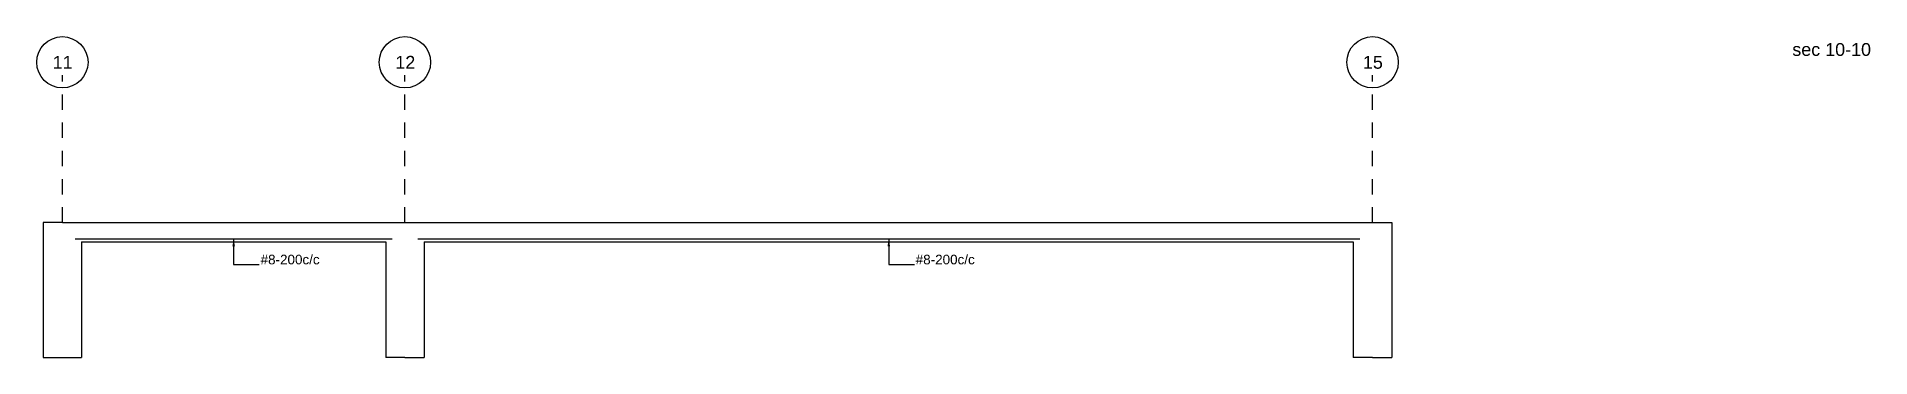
# Model space of a CAD drawing. Extents: x 0 to 119, y -5 to 121.
# Drawn here: x 70.36 to 84.65, y 85.83 to 88.33 of the extents above; entities that cross this region are included whole.
import ezdxf

# ---------------------------------------------------------------- set-up
doc = ezdxf.new("R2010")
doc.units = 0
doc.linetypes.add('ACAD_ISO02W100', pattern=[15, 12, -3])
for name, color, linetype in [('Axisline', 7, 'CONTINUOUS'), ('Axisline_Name', 1, 'CONTINUOUS'), ('LongBars', 1, 'CONTINUOUS'), ('Longsection', 2, 'CONTINUOUS'), ('Section_Name', 1, 'CONTINUOUS'), ('Slab_Bottom_Steel', 1, 'CONTINUOUS')]:
    doc.layers.add(name, color=color, linetype=linetype)
doc.styles.add('STRUDS_Arial', font='ARIAL.TTF', dxfattribs={"height": 0.04})

msp = doc.modelspace()

# ---------------------------------------------------------------- texts
at = {"layer": 'Axisline_Name', "style": 'STRUDS_Arial'}
for s, p in [('11', (70.483, 88.08)), ('12', (73.153, 88.08)), ('15', (80.693, 88.08))]:
    msp.add_text(s, height=0.1, dxfattribs=at).set_placement(p)
at = {"layer": 'LongBars', "style": 'STRUDS_Arial'}
for p in [(72.103, 86.555), (77.208, 86.555)]:
    msp.add_text('#8-200c/c', height=0.075, dxfattribs=at).set_placement(p)
at = {"layer": 'Section_name', "style": 'STRUDS_Arial'}
msp.add_text('sec 10-10', height=0.1, dxfattribs=at).set_placement((84.039, 88.18))

# ---------------------------------------------------------------- linework, layer by layer
at = {"layer": 'Axisline', "linetype": 'ACAD_ISO02W100', "ltscale": 0.01}
for p, q in [((70.558, 86.88), (70.558, 88.03)), ((73.228, 86.88), (73.228, 88.03)), ((80.768, 86.88), (80.768, 88.03))]:
    msp.add_line(p, q, dxfattribs=at)
at = {"layer": 'Axisline'}
for centre in [(70.558, 88.13), (73.228, 88.13), (80.768, 88.13)]:
    msp.add_circle(centre, 0.2, dxfattribs=at)
at = {"layer": 'Longsection'}
for p, q in [((70.558, 86.88), (70.408, 86.88)), ((70.408, 86.88), (70.408, 85.83)), ((70.558, 86.88), (73.228, 86.88)), ((73.228, 86.88), (80.768, 86.88)), ((80.768, 86.88), (80.918, 86.88)), ((80.918, 86.88), (80.918, 85.83)), ((70.708, 86.73), (73.078, 86.73)), ((70.708, 86.73), (70.708, 85.83)), ((73.078, 86.73), (73.078, 85.83)), ((73.378, 86.73), (80.618, 86.73)), ((73.378, 86.73), (73.378, 85.83)), ((80.618, 86.73), (80.618, 85.83)), ((70.408, 85.83), (70.558, 85.83)), ((70.558, 85.83), (70.708, 85.83)), ((73.228, 85.83), (73.078, 85.83)), ((73.228, 85.83), (73.378, 85.83)), ((80.768, 85.83), (80.618, 85.83)), ((80.768, 85.83), (80.918, 85.83))]:
    msp.add_line(p, q, dxfattribs=at)
at = {"layer": 'Slab_Bottom_Steel'}
for p, q in [((70.658, 86.755), (73.128, 86.755)), ((71.893, 86.755), (71.893, 86.555)), ((73.328, 86.755), (80.668, 86.755)), ((76.998, 86.755), (76.998, 86.555)), ((71.893, 86.555), (72.093, 86.555)), ((76.998, 86.555), (77.198, 86.555))]:
    msp.add_line(p, q, dxfattribs=at)
for points in [[(71.893, 86.755), (71.883, 86.695), (71.893, 86.755), (71.903, 86.695)], [(76.998, 86.755), (76.988, 86.695), (76.998, 86.755), (77.008, 86.695)]]:
    msp.add_solid(points, dxfattribs=at)

msp.set_redraw_order([(e.dxf.handle, doc.entitydb.next_handle()) for e in msp.query("TEXT MTEXT ATTDEF DIMENSION ARC_DIMENSION")])  # texts and dimensions are drawn at this point

doc.saveas('drawing.dxf')
